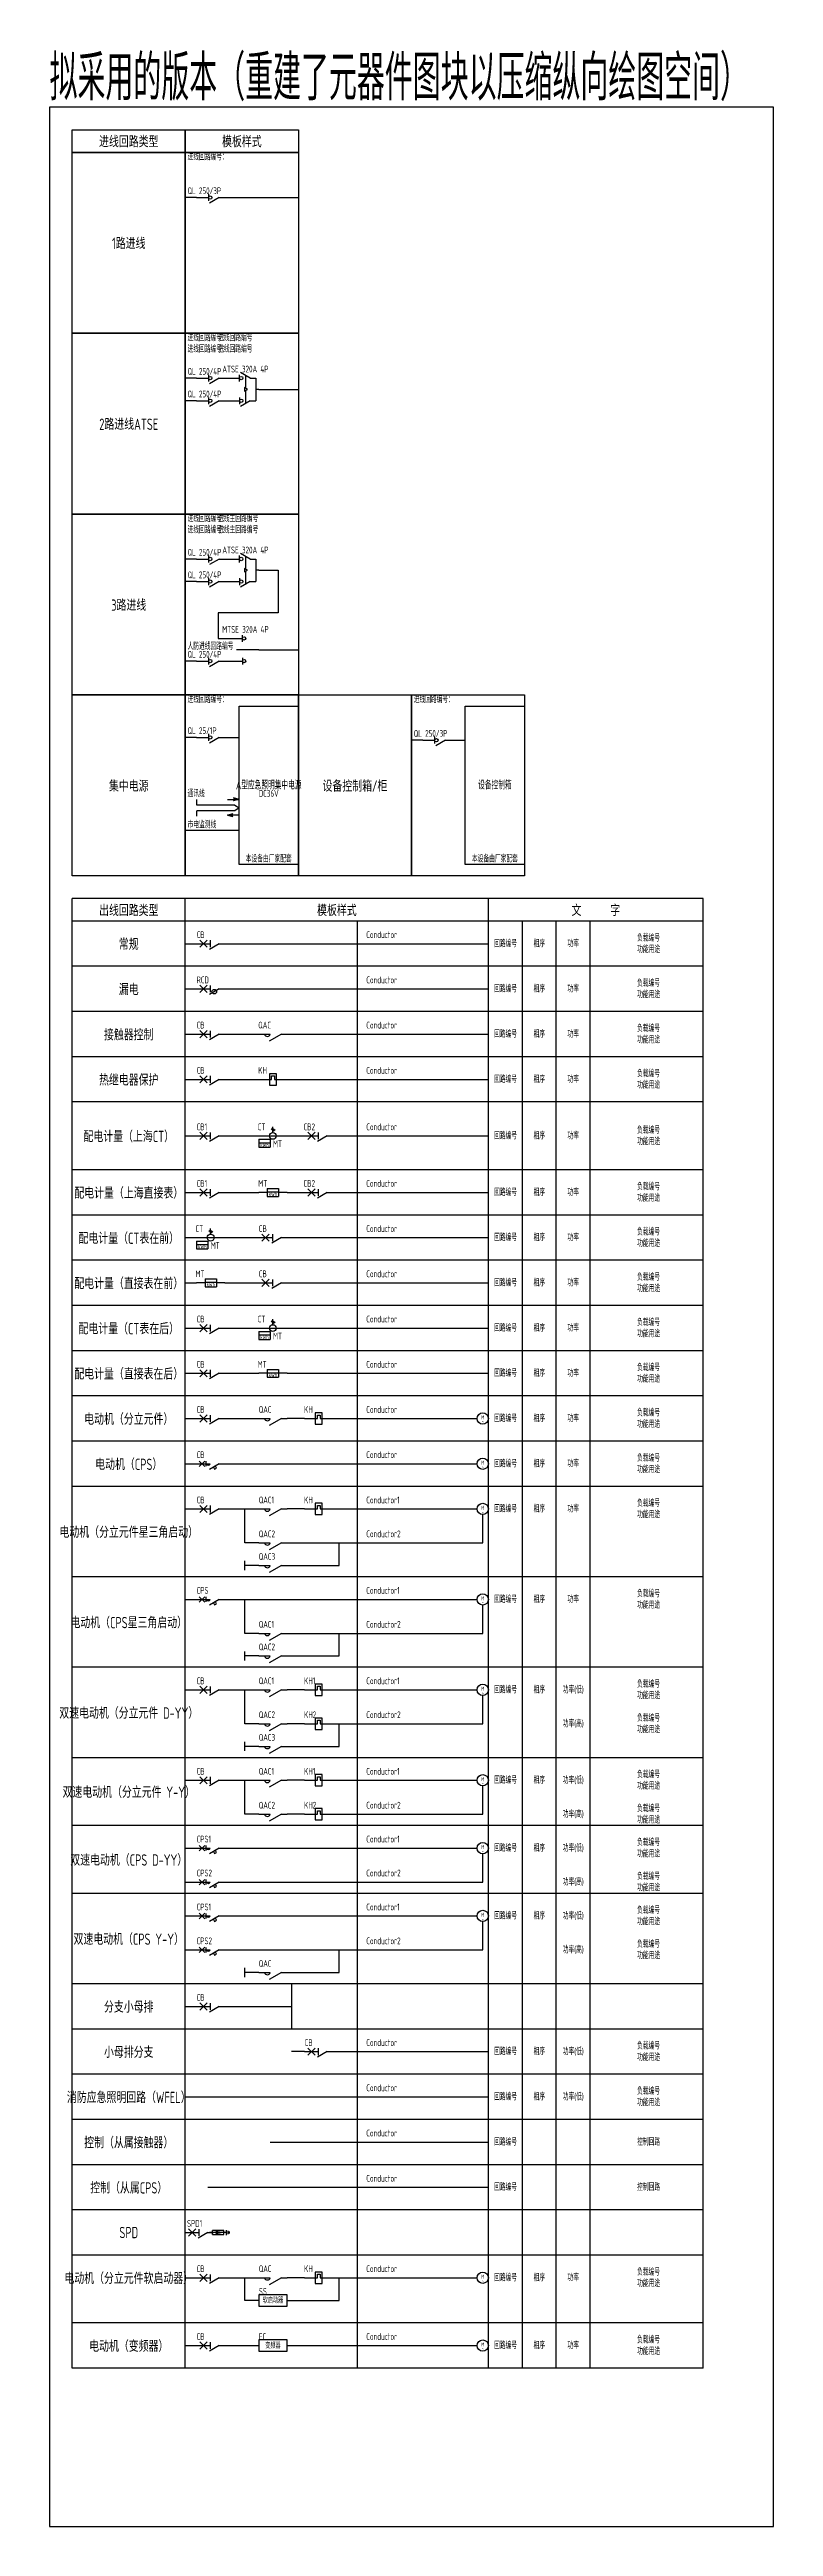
# Model space of a CAD drawing. Header units: millimetres. Extents: x -4800 to 350475, y -4000 to 120872.
# Drawn here: x 127421 to 159421, y -4000 to 105546 of the extents above; entities that cross this region are included whole.
import ezdxf
from ezdxf.enums import TextEntityAlignment as Align

# ---------------------------------------------------------------- set-up
doc = ezdxf.new("R2010")
doc.units = ezdxf.units.MM
doc.header["$LTSCALE"] = 500
doc.header["$MEASUREMENT"] = 0
doc.linetypes.add('CONTINOUS', pattern=[2000000.0, 1000000.0, 1000000.0])
for name, color, linetype in [('E-POWR-DEVC', 3, 'Continuous'), ('E-UNIV-AB', 1, 'Continuous'), ('E-UNIV-EL', 140, 'Continuous'), ('E-UNIV-NOTE', 6, 'Continuous'), ('E-UNIV-Oppo', 3, 'Continuous'), ('E-UNIV-WIRE', 4, 'Continuous')]:
    doc.layers.add(name, color=color, linetype=linetype)
doc.layers.add('内框', color=8, linetype='Continuous', plot=False)
doc.layers.add('注释', color=7, linetype='Continuous', plot=False)
doc.styles.add('TH-STYLE3', font='tssdeng.shx', dxfattribs={"width": 0.7, "bigfont": 'tssdchn.shx'})

msp = doc.modelspace()

# ---------------------------------------------------------------- texts
at = {"layer": 'E-UNIV-AB', "color": 3, "style": 'TH-STYLE3', "width": 0.65}
msp.add_text('拟采用的版本（重建了元器件图块以压缩纵向绘图空间）', height=2000, dxfattribs=at).set_placement((127421, 104300), align=Align.MIDDLE_LEFT)
at = {"layer": 'E-UNIV-NOTE', "style": 'TH-STYLE3', "width": 0.65}
for s, p in [('进线回路编号：', (133521, 100800)), ('QL 250/3P', (133521, 99300)), ('进线回路编号：', (133521, 92800)), ('进线回路编号：', (133521, 92300)), ('进线回路编号', (134871, 92800)), ('进线回路编号', (134871, 92300)), ('QL 250/4P', (133521, 91314)), ('QL 250/4P', (133521, 90314)), ('进线回路编号：', (133521, 84800)), ('进线回路编号：', (133521, 84300)), ('进线主回路编号', (134871, 84800)), ('进线主回路编号', (134871, 84300)), ('QL 250/4P', (133521, 83314)), ('QL 250/4P', (133521, 82314)), ('人防进线回路编号', (133521, 79150)), ('QL 250/4P', (133521, 78800)), ('进线回路编号：', (133521, 76800)), ('进线回路编号：', (143521, 76800)), ('QL 25/1P', (133521, 75425)), ('QL 250/3P', (143521, 75300)), ('通讯线', (133521, 72635)), ('市电监测线 ', (133521, 71260)), ('CB', (133921, 66400)), ('Conductor', (141421, 66400)), ('RCD', (133921, 64400)), ('Conductor', (141421, 64400)), ('CB', (133921, 62400)), ('QAC', (136647, 62400)), ('Conductor', (141421, 62400)), ('CB', (133921, 60400)), ('KH', (136647, 60400)), ('Conductor', (141421, 60400)), ('CB1', (133921, 57900)), ('CT', (136622, 57900)), ('MT', (137296, 57150)), ('CB2', (138647, 57900)), ('Conductor', (141421, 57900)), ('CB1', (133921, 55400)), ('MT', (136647, 55400)), ('CB2', (138647, 55400)), ('Conductor', (141421, 55400)), ('CT', (133872, 53400)), ('MT', (134546, 52650)), ('CB', (136671, 53400)), ('Conductor', (141421, 53400)), ('MT', (133872, 51400)), ('CB', (136671, 51400)), ('Conductor', (141421, 51400)), ('CB', (133921, 49400)), ('CT', (136622, 49400)), ('Conductor', (141421, 49400)), ('MT', (137296, 48650)), ('CB', (133921, 47400)), ('MT', (136622, 47400)), ('Conductor', (141421, 47400)), ('CB', (133921, 45400)), ('QAC', (136671, 45400)), ('KH', (138672, 45400)), ('Conductor', (141421, 45400)), ('CB', (133921, 43400)), ('Conductor', (141421, 43400)), ('CB', (133921, 41400)), ('QAC1', (136671, 41400)), ('KH', (138672, 41400)), ('Conductor1', (141421, 41400)), ('QAC2', (136671, 39900)), ('Conductor2', (141421, 39900)), ('QAC3', (136671, 38900)), ('CPS', (133921, 37400)), ('Conductor1', (141421, 37400)), ('QAC1', (136671, 35900)), ('Conductor2', (141421, 35900)), ('QAC2', (136671, 34900)), ('CB', (133921, 33400)), ('QAC1', (136671, 33400)), ('KH1', (138672, 33400)), ('Conductor1', (141421, 33400)), ('QAC2', (136671, 31900)), ('KH2', (138672, 31900)), ('Conductor2', (141421, 31900)), ('QAC3', (136671, 30900)), ('CB', (133921, 29400)), ('QAC1', (136671, 29400)), ('KH1', (138672, 29400)), ('Conductor1', (141421, 29400)), ('QAC2', (136671, 27900)), ('KH2', (138672, 27900)), ('Conductor2', (141421, 27900)), ('CPS1', (133921, 26400)), ('Conductor1', (141421, 26400)), ('CPS2', (133921, 24900)), ('Conductor2', (141421, 24900)), ('CPS1', (133921, 23400)), ('Conductor1', (141421, 23400)), ('CPS2', (133921, 21900)), ('Conductor2', (141421, 21900)), ('QAC', (136671, 20900)), ('CB', (133921, 19400)), ('CB', (138696, 17400)), ('Conductor', (141421, 17400)), ('Conductor', (141421, 15400)), ('Conductor', (141421, 13400)), ('Conductor', (141421, 11400)), ('SPD1', (133497, 9400)), ('CB', (133921, 7400)), ('QAC', (136671, 7400)), ('KH', (138672, 7400)), ('Conductor', (141421, 7400)), ('SS', (136671, 6400)), ('CB', (133921, 4400)), ('FC', (136671, 4400)), ('Conductor', (141421, 4400))]:
    msp.add_text(s, height=300, rotation=359.99978, dxfattribs=at).set_placement(p, align=Align.MIDDLE_LEFT)
for s, height, p in [('ATSE 320A 4P', 300, (136079, 91414)), ('ATSE 320A 4P', 300, (136079, 83414)), ('MTSE 320A 4P', 300, (136079, 79900)), ('A型应急照明集中电源', 350, (137108, 73000)), ('DC36V', 300, (137108, 72650)), ('设备控制箱', 350, (147108, 73000)), ('本设备由厂家配套', 300, (137108, 69750)), ('本设备由厂家配套', 300, (147108, 69750))]:
    msp.add_text(s, height=height, rotation=359.99978, dxfattribs=at).set_placement(p, align=Align.MIDDLE_CENTER)
for s, p in [('回路编号', (147071, 66000)), ('负载编号', (153393, 66250)), ('功能用途', (153397, 65750)), ('回路编号', (147071, 64000)), ('负载编号', (153393, 64250)), ('功能用途', (153397, 63750)), ('回路编号', (147071, 62000)), ('负载编号', (153393, 62250)), ('功能用途', (153397, 61750)), ('负载编号', (153393, 60250)), ('回路编号', (147071, 60000)), ('功能用途', (153397, 59750)), ('回路编号', (147071, 57500)), ('负载编号', (153393, 57750)), ('功能用途', (153397, 57250)), ('回路编号', (147071, 55000)), ('负载编号', (153393, 55250)), ('功能用途', (153397, 54750)), ('回路编号', (147071, 53000)), ('负载编号', (153393, 53250)), ('功能用途', (153397, 52750)), ('回路编号', (147071, 51000)), ('负载编号', (153393, 51250)), ('功能用途', (153397, 50750)), ('负载编号', (153393, 49250)), ('回路编号', (147071, 49000)), ('功能用途', (153397, 48750)), ('回路编号', (147071, 47000)), ('负载编号', (153393, 47250)), ('功能用途', (153397, 46750)), ('回路编号', (147071, 45000)), ('负载编号', (153393, 45250)), ('功能用途', (153397, 44750)), ('回路编号', (147071, 43000)), ('负载编号', (153393, 43250)), ('功能用途', (153397, 42750)), ('回路编号', (147071, 41000)), ('负载编号', (153393, 41250)), ('功能用途', (153397, 40750)), ('负载编号', (153393, 37250)), ('回路编号', (147071, 37000)), ('功能用途', (153397, 36750)), ('回路编号', (147071, 33000)), ('负载编号', (153393, 33250)), ('功能用途', (153397, 32750)), ('负载编号', (153393, 31750)), ('功能用途', (153397, 31250)), ('回路编号', (147071, 29000)), ('负载编号', (153393, 29250)), ('功能用途', (153397, 28750)), ('负载编号', (153393, 27750)), ('功能用途', (153397, 27250)), ('负载编号', (153393, 26250)), ('回路编号', (147071, 26000)), ('功能用途', (153397, 25750)), ('负载编号', (153393, 24750)), ('功能用途', (153397, 24250)), ('回路编号', (147071, 23000)), ('负载编号', (153393, 23250)), ('负载编号', (153393, 21750)), ('功能用途', (153397, 22750)), ('功能用途', (153397, 21250)), ('回路编号', (147071, 17000)), ('负载编号', (153393, 17250)), ('功能用途', (153397, 16750)), ('负载编号', (153393, 15250)), ('回路编号', (147071, 15000)), ('功能用途', (153397, 14750)), ('回路编号', (147071, 13000)), ('控制回路', (153395, 13000)), ('回路编号', (147071, 11000)), ('控制回路', (153395, 11000)), ('回路编号', (147071, 7000)), ('负载编号', (153393, 7250)), ('功能用途', (153397, 6750)), ('负载编号', (153393, 4250)), ('回路编号', (147071, 4000)), ('功能用途', (153397, 3750))]:
    msp.add_text(s, height=300, dxfattribs=at).set_placement(p, align=Align.MIDDLE_LEFT)
for s, p in [('相序', (149071, 66000)), ('功率', (150571, 66000)), ('相序', (149071, 64000)), ('功率', (150571, 64000)), ('相序', (149071, 62000)), ('功率', (150571, 62000)), ('相序', (149071, 60000)), ('功率', (150571, 60000)), ('相序', (149071, 57500)), ('功率', (150571, 57500)), ('相序', (149071, 55000)), ('功率', (150571, 55000)), ('相序', (149071, 53000)), ('功率', (150571, 53000)), ('相序', (149071, 51000)), ('功率', (150571, 51000)), ('相序', (149071, 49000)), ('功率', (150571, 49000)), ('相序', (149071, 47000)), ('功率', (150571, 47000)), ('相序', (149071, 45000)), ('功率', (150571, 45000)), ('相序', (149071, 43000)), ('功率', (150571, 43000)), ('相序', (149071, 41000)), ('功率', (150571, 41000)), ('相序', (149071, 37000)), ('功率', (150571, 37000)), ('相序', (149071, 33000)), ('功率(低)', (150571, 33000)), ('功率(高)', (150571, 31500)), ('相序', (149071, 29000)), ('功率(低)', (150571, 29000)), ('功率(高)', (150571, 27500)), ('相序', (149071, 26000)), ('功率(低)', (150571, 26000)), ('功率(高)', (150571, 24500)), ('相序', (149071, 23000)), ('功率(低)', (150571, 23000)), ('功率(高)', (150571, 21500)), ('相序', (149071, 17000)), ('功率(低)', (150571, 17000)), ('相序', (149071, 15000)), ('功率(低)', (150571, 15000)), ('相序', (149071, 7000)), ('功率', (150571, 7000)), ('相序', (149071, 4000)), ('功率', (150571, 4000))]:
    msp.add_text(s, height=300, dxfattribs=at).set_placement(p, align=Align.MIDDLE_CENTER)
at = {"layer": '注释', "style": 'TH-STYLE3', "width": 0.7}
for s, p in [('进线回路类型', (130921, 101500)), ('模板样式', (135921, 101500)), ('1路进线', (130921, 97000)), ('2路进线ATSE', (130921, 89000)), ('3路进线', (130921, 81000)), ('集中电源', (130921, 73000)), ('设备控制箱/柜', (140921, 73000)), ('出线回路类型', (130921, 67500)), ('模板样式', (140121, 67500)), ('文      字', (151571, 67500)), ('常规', (130921, 66000)), ('漏电', (130921, 64000)), ('接触器控制', (130921, 62000)), ('热继电器保护', (130921, 60000)), ('配电计量（上海CT）', (130921, 57500)), ('配电计量（上海直接表）', (130921, 55000)), ('配电计量（CT表在前）', (130921, 53000)), ('配电计量（直接表在前）', (130921, 51000)), ('配电计量（CT表在后）', (130921, 49000)), ('配电计量（直接表在后）', (130921, 47000)), ('电动机（分立元件）', (130921, 45000)), ('电动机（CPS）', (130921, 43000)), ('电动机（分立元件星三角启动）', (130921, 40000)), ('电动机（CPS星三角启动）', (130921, 36000)), ('双速电动机（分立元件 D-YY）', (130921, 32000)), ('双速电动机（分立元件 Y-Y）', (130921, 28500)), ('双速电动机（CPS D-YY）', (130921, 25500)), ('双速电动机（CPS Y-Y）', (130921, 22000)), ('分支小母排', (130921, 19000)), ('小母排分支', (130921, 17000)), ('消防应急照明回路（WFEL）', (130921, 15000)), ('控制（从属接触器）', (130921, 13000)), ('控制（从属CPS）', (130921, 11000)), ('SPD', (130921, 9000)), ('电动机（分立元件软启动器）', (130921, 7000)), ('电动机（变频器）', (130921, 4000))]:
    msp.add_text(s, height=500, dxfattribs=at).set_placement(p, align=Align.MIDDLE)

# ---------------------------------------------------------------- blocks, each defined once
blk = doc.blocks.new('jt3')
for p, q in [((0, 0), (1008, 0)), ((1008, 0), (529, 128)), ((658, 2), (529, 128)), ((533, -128), (658, 2)), ((1008, 0), (533, -128))]:
    blk.add_line(p, q)
for points in [[(529, 128), (658, 2), (1008, 0)], [(533, -128), (658, 2), (1008, 0)]]:
    blk.add_solid(points)
blk = doc.blocks.new('E-BQL102')
at = {"layer": 'E-UNIV-Oppo'}
for p, q in [((0, 0), (5.2, 0)), ((5.2, 1.5), (5.2, -1.5)), ((10, 0), (12.5, 0))]:
    blk.add_line(p, q, dxfattribs=at)
blk.add_lwpolyline([(10, 0), (5.7, -2.5)], dxfattribs=at)
blk.add_circle((6, 0), 0.75, dxfattribs=at)
blk = doc.blocks.new('E-BTS101')
at = {"layer": 'E-UNIV-NOTE'}
for p, q in [((-6.3, 0.8), (-6.3, -0.7)), ((-5, 0), (-6.3, 0.8)), ((-6.3, -0.7), (-5, 0)), ((-5.9, 6.2), (-5.9, 0.5)), ((-5.9, -0.5), (-5.9, -6.2))]:
    blk.add_line(p, q, dxfattribs=at)
at = {"layer": 'E-UNIV-Oppo'}
for p, q in [((-13.8, 5), (-8.5, 5)), ((-8.5, 3.5), (-8.5, 6.5)), ((-3.8, 5), (-8.1, 7.5)), ((-3.8, 5), (-1.3, 5)), ((-1.3, 5), (-1.3, -5)), ((0, 0), (-1.3, 0)), ((-13.8, -5), (-8.5, -5)), ((-8.5, -3.5), (-8.5, -6.5)), ((-3.8, -5), (-8.1, -7.5)), ((-3.8, -5), (-1.3, -5))]:
    blk.add_line(p, q, dxfattribs=at)
for centre in [(-7.8, 5), (-7.8, -5)]:
    blk.add_circle(centre, 0.75, dxfattribs=at)
blk = doc.blocks.new('E-BTS102')
at = {"layer": 'E-UNIV-Oppo'}
for p, q in [((-13.75, 5), (-7.25, 5)), ((-7.25, 3.5), (-7.25, 6.5)), ((-13.75, -5), (-7.25, -5)), ((-7.25, -3.5), (-7.25, -6.5))]:
    blk.add_line(p, q, dxfattribs=at)
blk.add_lwpolyline([(0, 0), (-9.875, 0)], dxfattribs=at)
for centre in [(-6.5, 5), (-6.5, -5)]:
    blk.add_circle(centre, 0.75, dxfattribs=at)
blk = doc.blocks.new('Motor')
blk.add_circle((0, 0), 10)
at = {"layer": 'E-UNIV-EL', "style": 'TH-STYLE3', "width": 0.7}
for s, p in [('M', (0, 2)), ('~', (0, -6))]:
    blk.add_text(s, height=7.2, dxfattribs=at).set_placement(p, align=Align.MIDDLE)
blk = doc.blocks.new('E-BCB103')
at = {"layer": 'E-UNIV-Oppo'}
h = blk.add_hatch(dxfattribs=at)
h.set_pattern_fill('ANSI31', color=256, scale=100)
h.set_pattern_definition([(45, (-215, -405), (-8.83883, 8.83883), [])])
h.paths.add_polyline_path([(8.3, -1), (7.4, -1.5), (7.9, -2.4), (8.8, -1.9)])
for p, q in [((0, 0), (6, 0)), ((1.2, 1.2), (3.6, -1.2)), ((3.6, 1.2), (1.2, -1.2)), ((4.1, 1.1), (4.1, -1.1)), ((10, 0), (12.5, 0))]:
    blk.add_line(p, q, dxfattribs=at)
for points in [[(10, 0), (5.7, -2.5)], [(7.4, -1.5), (7.9, -2.4), (8.8, -1.9), (8.3, -1)]]:
    blk.add_lwpolyline(points, dxfattribs=at)
blk.add_arc((5.2, 0.2), 0.776, 195, 345, dxfattribs=at)
blk = doc.blocks.new('E-BCB101')
at = {"layer": 'E-UNIV-Oppo'}
for p, q in [((0, 0), (6, 0)), ((1.4, 1.6), (4.6, -1.6)), ((4.6, 1.6), (1.4, -1.6)), ((6, 1.5), (6, -1.5)), ((10, 0), (12.5, 0))]:
    blk.add_line(p, q, dxfattribs=at)
blk.add_lwpolyline([(10, 0), (5.7, -2.5)], dxfattribs=at)
blk = doc.blocks.new('E-BSP101')
at = {"layer": 'E-POWR-DEVC', "linetype": 'CONTINOUS'}
blk.add_hatch(color=256, dxfattribs=at).paths.add_polyline_path([(13.7, 0.5), (13.7, -0.5), (15.9, 0)])
blk.add_hatch(color=256, dxfattribs=at).paths.add_polyline_path([(13.7, 0.5), (13.7, -0.5), (15.9, 0)])
for p, q in [((18.2, 0), (10.7, 0)), ((17, 0.9), (12, 0.9)), ((17, 0.9), (12, 0.9)), ((15.9, 0), (13.7, 0.5)), ((13.7, -0.5), (13.7, 0.5)), ((15.9, 0), (13.7, 0.5)), ((13.7, -0.5), (13.7, 0.5)), ((17, -0.9), (17, 0.9)), ((17, -0.9), (17, 0.9)), ((17, -0.9), (17, 0.9)), ((17, -0.9), (17, 0.9)), ((18.2, -1.1), (18.2, 1.1)), ((18.9, -0.8), (18.9, 0.8)), ((19.5, -0.4), (19.5, 0.4)), ((12, -0.9), (17, -0.9)), ((12, -0.9), (17, -0.9)), ((13.7, -0.5), (15.9, 0)), ((13.7, -0.5), (15.9, 0))]:
    blk.add_line(p, q, dxfattribs=at)
at = {"layer": 'E-POWR-DEVC', "linetype": 'Continuous'}
blk.add_line((12, -0.9), (12, 0.9), dxfattribs=at)
blk.add_line((12, -0.9), (12, 0.9), dxfattribs=at)
at = {"layer": 'E-UNIV-Oppo'}
for p, q in [((0, 0), (6, 0)), ((1.4, 1.6), (4.6, -1.6)), ((4.6, 1.6), (1.4, -1.6)), ((6, 1.5), (6, -1.5)), ((10, 0), (12.5, 0))]:
    blk.add_line(p, q, dxfattribs=at)
blk.add_lwpolyline([(10, 0), (5.7, -2.5)], dxfattribs=at)
blk = doc.blocks.new('E-BKM101')
at = {"layer": 'E-UNIV-Oppo'}
for points in [[(0, 0), (5, 0)], [(10, 0), (4.6, -3.1)], [(10, 0), (12.5, 0)]]:
    blk.add_lwpolyline(points, dxfattribs=at)
blk.add_arc((3.8, 0.3), 1.29, 195, 345, dxfattribs=at)
blk = doc.blocks.new('E-BCB102')
at = {"layer": 'E-UNIV-Oppo'}
for p, q in [((0, 0), (6, 0)), ((1.4, 1.6), (4.6, -1.6)), ((4.6, 1.6), (1.4, -1.6)), ((6, 1.5), (6, -1.5)), ((10, 0), (12.5, 0))]:
    blk.add_line(p, q, dxfattribs=at)
blk.add_lwpolyline([(10, 0), (5.7, -2.5)], dxfattribs=at)
blk.add_circle((7.8, -1.2), 1, dxfattribs=at)
blk = doc.blocks.new('E-BKH102')
at = {"layer": 'E-UNIV-Oppo'}
blk.add_lwpolyline([(0, 0), (5.625, 0), (5.625, 1.5625), (6.875, 1.5625), (6.875, 0), (12.5, 0)], dxfattribs=at)
blk.add_lwpolyline([(7.8125, 2.5), (4.6875, 2.5), (4.6875, -2.5), (7.8125, -2.5)], close=True, dxfattribs=at)
blk = doc.blocks.new('E-BSS101')
at = {"layer": 'E-UNIV-Oppo'}
blk.add_lwpolyline([(12.5, 2.5), (0, 2.5), (0, -2.5), (12.5, -2.5)], close=True, dxfattribs=at)
at = {"layer": 'E-UNIV-EL', "linetype": 'Continuous', "style": 'TH-STYLE3', "width": 0.7}
blk.add_attdef('软启动器', text='', height=2.5, dxfattribs=at).set_placement((6.25, 0), align=Align.MIDDLE_CENTER)
blk = doc.blocks.new('E-BFC101')
at = {"layer": 'E-UNIV-Oppo'}
blk.add_lwpolyline([(12.5, 2.5), (0, 2.5), (0, -2.5), (12.5, -2.5)], close=True, dxfattribs=at)
at = {"layer": 'E-UNIV-EL', "linetype": 'Continuous', "style": 'TH-STYLE3', "width": 0.7}
blk.add_attdef('变频器', text='', height=2.5, dxfattribs=at).set_placement((6.25, 0), align=Align.MIDDLE_CENTER)
blk = doc.blocks.new('E-BMT101')
for p, q in [((-2.5, 2.5), (-2.5, -1)), ((-2.5, 2.5), (2.5, 2.5)), ((-2.5, 1), (2.5, 1)), ((2.5, 2.5), (2.5, -1)), ((-2.5, -1), (2.5, -1))]:
    blk.add_line(p, q)
at = {"layer": 'E-UNIV-EL', "style": 'TH-STYLE3', "width": 0.7}
blk.add_text('kWh', height=1.8, dxfattribs=at).set_placement((0, 0), align=Align.MIDDLE)
blk = doc.blocks.new('E-BMT102')
at = {"layer": 'E-UNIV-WIRE'}
for points in [[(3.75, 0), (0, 0)], [(12.5, 0), (8.75, 0)]]:
    blk.add_lwpolyline(points, dxfattribs=at)
at = {"layer": 'E-POWR-DEVC'}
blk.add_blockref('E-BMT101', (6.25, -0.75), dxfattribs=at)
blk = doc.blocks.new('E-BCT102')
for p, q in [((1.5, -6.2), (4, -6.2)), ((3.1, -5.4), (2.2, -6.8)), ((3.5, -5.8), (2.5, -7.2))]:
    blk.add_line(p, q)
blk.add_lwpolyline([(0, 0), (0, -12.5)])
blk.add_circle((0, -6.2), 1.5)

# ---------------------------------------------------------------- linework, layer by layer
at = {"layer": 'E-POWR-DEVC'}
for p, q in [((135605, 72134), (135796, 72009)), ((135796, 72009), (135605, 71884)), ((137171, 13000), (146821, 13000)), ((134421, 11000), (146821, 11000))]:
    msp.add_line(p, q, dxfattribs=at)
for points in [[(135796, 76500), (138421, 76500), (138421, 69500), (135796, 69500)], [(145796, 76500), (148421, 76500), (148421, 69500), (145796, 69500)]]:
    msp.add_lwpolyline(points, close=True, dxfattribs=at)
for points in [[(133930, 72134), (133930, 72384)], [(135605, 72134), (133930, 72134)], [(135605, 71884), (133930, 71884)], [(133930, 71634), (133930, 71884)]]:
    msp.add_lwpolyline(points, dxfattribs=at)
at = {"layer": 'E-UNIV-AB', "color": 3}
msp.add_lwpolyline([(127421, -4000), (159421, -4000), (159421, 103000), (127421, 103000)], close=True, dxfattribs=at)
at = {"layer": 'E-UNIV-WIRE'}
for p, q in [((133921, 99000), (133421, 99000)), ((135171, 99000), (138421, 99000)), ((133921, 91014), (133421, 91014)), ((135171, 91014), (135296, 91014)), ((133921, 90014), (133421, 90014)), ((135171, 90014), (135296, 90014)), ((136671, 90514), (138421, 90514)), ((133921, 83014), (133421, 83014)), ((135171, 83014), (135296, 83014)), ((136671, 82514), (137521, 82514)), ((137521, 82514), (137521, 80639)), ((133921, 82014), (133421, 82014)), ((135171, 82014), (135296, 82014)), ((137521, 80639), (134871, 80639)), ((134871, 80639), (134871, 79500)), ((134871, 79500), (135296, 79500)), ((136671, 79000), (138421, 79000)), ((133921, 78500), (133421, 78500)), ((135171, 78500), (135296, 78500)), ((133921, 75125), (133421, 75125)), ((135171, 75125), (135796, 75125)), ((143921, 75000), (143421, 75000)), ((145171, 75000), (145796, 75000)), ((135796, 71009), (133421, 71009)), ((133421, 66000), (133921, 66000)), ((135171, 66000), (146821, 66000)), ((133421, 64000), (133921, 64000)), ((135171, 64000), (146821, 64000)), ((133421, 62000), (133921, 62000)), ((135171, 62000), (136671, 62000)), ((137921, 62000), (146821, 62000)), ((133421, 60000), (133921, 60000)), ((135171, 60000), (136671, 60000)), ((137921, 60000), (146821, 60000)), ((133421, 57500), (133921, 57500)), ((135171, 57500), (136671, 57500)), ((137921, 57500), (138696, 57500)), ((139946, 57500), (146821, 57500)), ((133421, 55000), (133921, 55000)), ((135171, 55000), (136671, 55000)), ((137921, 55000), (138696, 55000)), ((139946, 55000), (146821, 55000)), ((133421, 53000), (133921, 53000)), ((135171, 53000), (136671, 53000)), ((137921, 53000), (146821, 53000)), ((133421, 51000), (133921, 51000)), ((135171, 51000), (136671, 51000)), ((137921, 51000), (146821, 51000)), ((133421, 49000), (133921, 49000)), ((135171, 49000), (136671, 49000)), ((137921, 49000), (146821, 49000)), ((133421, 47000), (133921, 47000)), ((135171, 47000), (136671, 47000)), ((137921, 47000), (146821, 47000)), ((133421, 45000), (133921, 45000)), ((135171, 45000), (136671, 45000)), ((138696, 45000), (137921, 45000)), ((139946, 45000), (146321, 45000)), ((133421, 43000), (133921, 43000)), ((135171, 43000), (146321, 43000)), ((133421, 41000), (133921, 41000)), ((135171, 41000), (136671, 41000)), ((136046, 39500), (136046, 41000)), ((138696, 41000), (137921, 41000)), ((139946, 41000), (146321, 41000)), ((146571, 39500), (146571, 40750)), ((136671, 39500), (136046, 39500)), ((137921, 39500), (146571, 39500)), ((140221, 38500), (140221, 39500)), ((136046, 38300), (136046, 38700)), ((136671, 38500), (136046, 38500)), ((137921, 38500), (140221, 38500)), ((133421, 37000), (133921, 37000)), ((135171, 37000), (146321, 37000)), ((136046, 35500), (136046, 37000)), ((146571, 35500), (146571, 36750)), ((136671, 35500), (136046, 35500)), ((137921, 35500), (146571, 35500)), ((140221, 34500), (140221, 35500)), ((136046, 34300), (136046, 34700)), ((136671, 34500), (136046, 34500)), ((137921, 34500), (140221, 34500)), ((133421, 33000), (133921, 33000)), ((135171, 33000), (136671, 33000)), ((136046, 31500), (136046, 33000)), ((138696, 33000), (137921, 33000)), ((139946, 33000), (146321, 33000)), ((146571, 31500), (146571, 32750)), ((136671, 31500), (136046, 31500)), ((136046, 30300), (136046, 30700)), ((138696, 31500), (137921, 31500)), ((139946, 31500), (146571, 31500)), ((140221, 30500), (140221, 31500)), ((136671, 30500), (136046, 30500)), ((137921, 30500), (140221, 30500)), ((133421, 29000), (133921, 29000)), ((135171, 29000), (136671, 29000)), ((136046, 27500), (136046, 29000)), ((138696, 29000), (137921, 29000)), ((139946, 29000), (146321, 29000)), ((146571, 27500), (146571, 28750)), ((136671, 27500), (136046, 27500)), ((138696, 27500), (137921, 27500)), ((139946, 27500), (146571, 27500)), ((133421, 26000), (133921, 26000)), ((135171, 26000), (146321, 26000)), ((146571, 24500), (146571, 25750)), ((133421, 24500), (133921, 24500)), ((135171, 24500), (146571, 24500)), ((133421, 23000), (133921, 23000)), ((135171, 23000), (146321, 23000)), ((146571, 21500), (146571, 22750)), ((133421, 21500), (133921, 21500)), ((135171, 21500), (146571, 21500)), ((140221, 20500), (140221, 21500)), ((136046, 20300), (136046, 20700)), ((136671, 20500), (136046, 20500)), ((137921, 20500), (140221, 20500)), ((133421, 19000), (133921, 19000)), ((135171, 19000), (138121, 19000)), ((138696, 17000), (138121, 17000)), ((139946, 17000), (146821, 17000)), ((133421, 15000), (146821, 15000)), ((133421, 7000), (133921, 7000)), ((135171, 7000), (136671, 7000)), ((138696, 7000), (137921, 7000)), ((139946, 7000), (146321, 7000)), ((140221, 6000), (140221, 7000)), ((136671, 6000), (136046, 6000)), ((137921, 6000), (140221, 6000)), ((133421, 4000), (133921, 4000)), ((135171, 4000), (136671, 4000)), ((137921, 4000), (146321, 4000))]:
    msp.add_line(p, q, dxfattribs=at)
at = {"layer": 'E-UNIV-WIRE', "const_width": 50}
for points in [[(138421, 100500), (138421, 97500)], [(138421, 92500), (138421, 85500)], [(138421, 84500), (138421, 77500)], [(138121, 20000), (138121, 18000)]]:
    msp.add_lwpolyline(points, dxfattribs=at)
at = {"layer": 'E-UNIV-WIRE'}
msp.add_lwpolyline([(136046, 6000), (136046, 7000)], dxfattribs=at)
at = {"layer": '内框'}
for p, q in [((156321, 68000), (128421, 68000)), ((128421, 67000), (128421, 68000)), ((133421, 67000), (133421, 68000)), ((146821, 67000), (146821, 68000)), ((156321, 3000), (156321, 68000)), ((156321, 67000), (128421, 67000)), ((128421, 3000), (128421, 67000)), ((133421, 3000), (133421, 67000)), ((146821, 3000), (146821, 67000)), ((148321, 3000), (148321, 67000)), ((149821, 3000), (149821, 67000)), ((151321, 3000), (151321, 67000)), ((156321, 65000), (128421, 65000)), ((156321, 63000), (128421, 63000)), ((156321, 61000), (128421, 61000)), ((156321, 59000), (128421, 59000)), ((156321, 56000), (128421, 56000)), ((156321, 54000), (128421, 54000)), ((156321, 52000), (128421, 52000)), ((156321, 50000), (128421, 50000)), ((156321, 48000), (128421, 48000)), ((156321, 46000), (128421, 46000)), ((156321, 44000), (128421, 44000)), ((156321, 42000), (128421, 42000)), ((156321, 38000), (128421, 38000)), ((156321, 34000), (128421, 34000)), ((156321, 30000), (128421, 30000)), ((156321, 27000), (128421, 27000)), ((156321, 24000), (128421, 24000)), ((156321, 20000), (128421, 20000)), ((156321, 18000), (128421, 18000)), ((156321, 16000), (128421, 16000)), ((156321, 14000), (128421, 14000)), ((156321, 12000), (128421, 12000)), ((156321, 10000), (128421, 10000)), ((156321, 8000), (128421, 8000)), ((156321, 5000), (128421, 5000)), ((156321, 3000), (128421, 3000))]:
    msp.add_line(p, q, dxfattribs=at)
for points in [[(133421, 101000), (128421, 101000), (128421, 102000), (133421, 102000)], [(138421, 101000), (133421, 101000), (133421, 102000), (138421, 102000)], [(128421, 101000), (133421, 101000), (133421, 93000), (128421, 93000)], [(133421, 101000), (138421, 101000), (138421, 93000), (133421, 93000)], [(128421, 93000), (133421, 93000), (133421, 85000), (128421, 85000)], [(133421, 93000), (138421, 93000), (138421, 85000), (133421, 85000)], [(128421, 85000), (133421, 85000), (133421, 77000), (128421, 77000)], [(133421, 85000), (138421, 85000), (138421, 77000), (133421, 77000)], [(128421, 77000), (133421, 77000), (133421, 69000), (128421, 69000)], [(133421, 77000), (138421, 77000), (138421, 69000), (133421, 69000)], [(138421, 77000), (143421, 77000), (143421, 69000), (138421, 69000)], [(143421, 77000), (148421, 77000), (148421, 69000), (143421, 69000)]]:
    msp.add_lwpolyline(points, close=True, dxfattribs=at)
msp.add_lwpolyline([(141021, 67000), (141021, 3000)], dxfattribs=at)

# ---------------------------------------------------------------- block references
at = {"layer": 'E-POWR-DEVC'}
for name, p, xscale, yscale, zscale in [('E-BQL102', (133921, 99000), 100, 100, 100), ('E-BQL102', (133921, 91014), 100, 100, 100), ('E-BTS101', (136671, 90514), 100, 100, 100), ('E-BQL102', (133921, 90014), 100, 100, 100), ('E-BTS101', (136671, 82514), 100, 100, 100), ('E-BQL102', (133921, 83014), 100, 100, 100), ('E-BQL102', (133921, 82014), 100, 100, 100), ('E-BTS102', (136671, 79000), 100, 100, 100), ('E-BQL102', (133921, 78500), 100, 100, 100), ('E-BQL102', (133921, 75125), 100, 100, 100), ('E-BQL102', (143921, 75000), 100, 100, 100), ('jt3', (135796, 71689), -0.5120000243186951, 0.5120000243186951, 0.5120000243186951), ('E-BCB101', (133921, 66000), 100, 100, 100), ('E-BCB102', (133921, 64000), 100, 100, 100), ('E-BCB101', (133921, 62000), 100, 100, 100), ('E-BKM101', (136671, 62000), 100, 100, 100), ('E-BCB101', (133921, 60000), 100, 100, 100), ('E-BKH102', (136671, 60000), 100, 100, 100), ('E-BCB101', (133921, 57500), 100, 100, 100), ('E-BMT101', (136921, 57100), 100, 100, 100), ('E-BCB101', (138696, 57500), 100, 100, 100), ('E-BCB101', (133921, 55000), 100, 100, 100), ('E-BCB101', (138696, 55000), 100, 100, 100), ('E-BMT101', (134171, 52600), 100, 100, 100), ('E-BCB101', (136671, 53000), 100, 100, 100), ('E-BCB101', (136671, 51000), 100, 100, 100), ('E-BCB101', (133921, 49000), 100, 100, 100), ('E-BMT101', (136921, 48600), 100, 100, 100), ('E-BCB101', (133921, 47000), 100, 100, 100), ('E-BCB101', (133921, 45000), 100, 100, 100), ('E-BKM101', (136671, 45000), 100, 100, 100), ('E-BKH102', (138696, 45000), 100, 100, 100), ('Motor', (146571, 45000), 25, 25, 25), ('E-BCB103', (133921, 43000), 100, 100, 100), ('Motor', (146571, 43000), 25, 25, 25), ('E-BCB101', (133921, 41000), 100, 100, 100), ('E-BKM101', (136671, 41000), 100, 100, 100), ('E-BKH102', (138696, 41000), 100, 100, 100), ('Motor', (146571, 41000), 25, 25, 25), ('E-BKM101', (136671, 39500), 100, 100, 100), ('E-BKM101', (136671, 38500), 100, 100, 100), ('Motor', (146571, 37000), 25, 25, 25), ('E-BCB103', (133921, 37000), 100, 100, 100), ('E-BKM101', (136671, 35500), 100, 100, 100), ('E-BKM101', (136671, 34500), 100, 100, 100), ('E-BCB101', (133921, 33000), 100, 100, 100), ('E-BKM101', (136671, 33000), 100, 100, 100), ('E-BKH102', (138696, 33000), 100, 100, 100), ('Motor', (146571, 33000), 25, 25, 25), ('E-BKM101', (136671, 31500), 100, 100, 100), ('E-BKH102', (138696, 31500), 100, 100, 100), ('E-BKM101', (136671, 30500), 100, 100, 100), ('E-BCB101', (133921, 29000), 100, 100, 100), ('E-BKM101', (136671, 29000), 100, 100, 100), ('E-BKH102', (138696, 29000), 100, 100, 100), ('Motor', (146571, 29000), 25, 25, 25), ('E-BKM101', (136671, 27500), 100, 100, 100), ('E-BKH102', (138696, 27500), 100, 100, 100), ('E-BCB103', (133921, 26000), 100, 100, 100), ('Motor', (146571, 26000), 25, 25, 25), ('E-BCB103', (133921, 24500), 100, 100, 100), ('E-BCB103', (133921, 23000), 100, 100, 100), ('Motor', (146571, 23000), 25, 25, 25), ('E-BCB103', (133921, 21500), 100, 100, 100), ('E-BKM101', (136671, 20500), 100, 100, 100), ('E-BCB101', (133921, 19000), 100, 100, 100), ('E-BCB101', (138696, 17000), 100, 100, 100), ('E-BSP101', (133421, 9000), 100, 100, 100), ('E-BCB101', (133921, 7000), 100, 100, 100), ('E-BKM101', (136671, 7000), 100, 100, 100), ('E-BKH102', (138696, 7000), 100, 100, 100), ('Motor', (146571, 7000), 25, 25, 25), ('E-BCB101', (133921, 4000), 100, 100, 100), ('Motor', (146571, 4000), 25, 25, 25)]:
    msp.add_blockref(name, p, dxfattribs=dict(at, xscale=xscale, yscale=yscale, zscale=zscale))
for name, p, xscale, yscale, zscale, rotation in [('jt3', (135280, 72384), -0.5120000243186951, 0.5120000243186951, 0.5120000243186951, 180), ('E-BCT102', (136671, 57500), 100, 100, 100, 90), ('E-BCT102', (133921, 53000), 100, 100, 100, 90), ('E-BCT102', (136671, 49000), 100, 100, 100, 90)]:
    msp.add_blockref(name, p, dxfattribs=dict(at, xscale=xscale, yscale=yscale, zscale=zscale, rotation=rotation))
at = {"layer": 'E-POWR-DEVC', "xscale": 100, "yscale": 100, "zscale": 100}
for name, p, values in [('E-BSS101', (136671, 6000), {'软启动器': '软启动器'}), ('E-BFC101', (136671, 4000), {'变频器': '变频器'})]:
    msp.add_blockref(name, p, dxfattribs=at).add_auto_attribs(values)
at = {"layer": 'E-UNIV-WIRE', "xscale": 100, "yscale": 100, "zscale": 100}
for p in [(136671, 55000), (133921, 51000), (136671, 47000)]:
    msp.add_blockref('E-BMT102', p, dxfattribs=at)

msp.set_redraw_order([(e.dxf.handle, doc.entitydb.next_handle()) for e in msp.query("TEXT MTEXT ATTDEF DIMENSION ARC_DIMENSION")])  # texts and dimensions are drawn at this point

doc.saveas('drawing.dxf')
